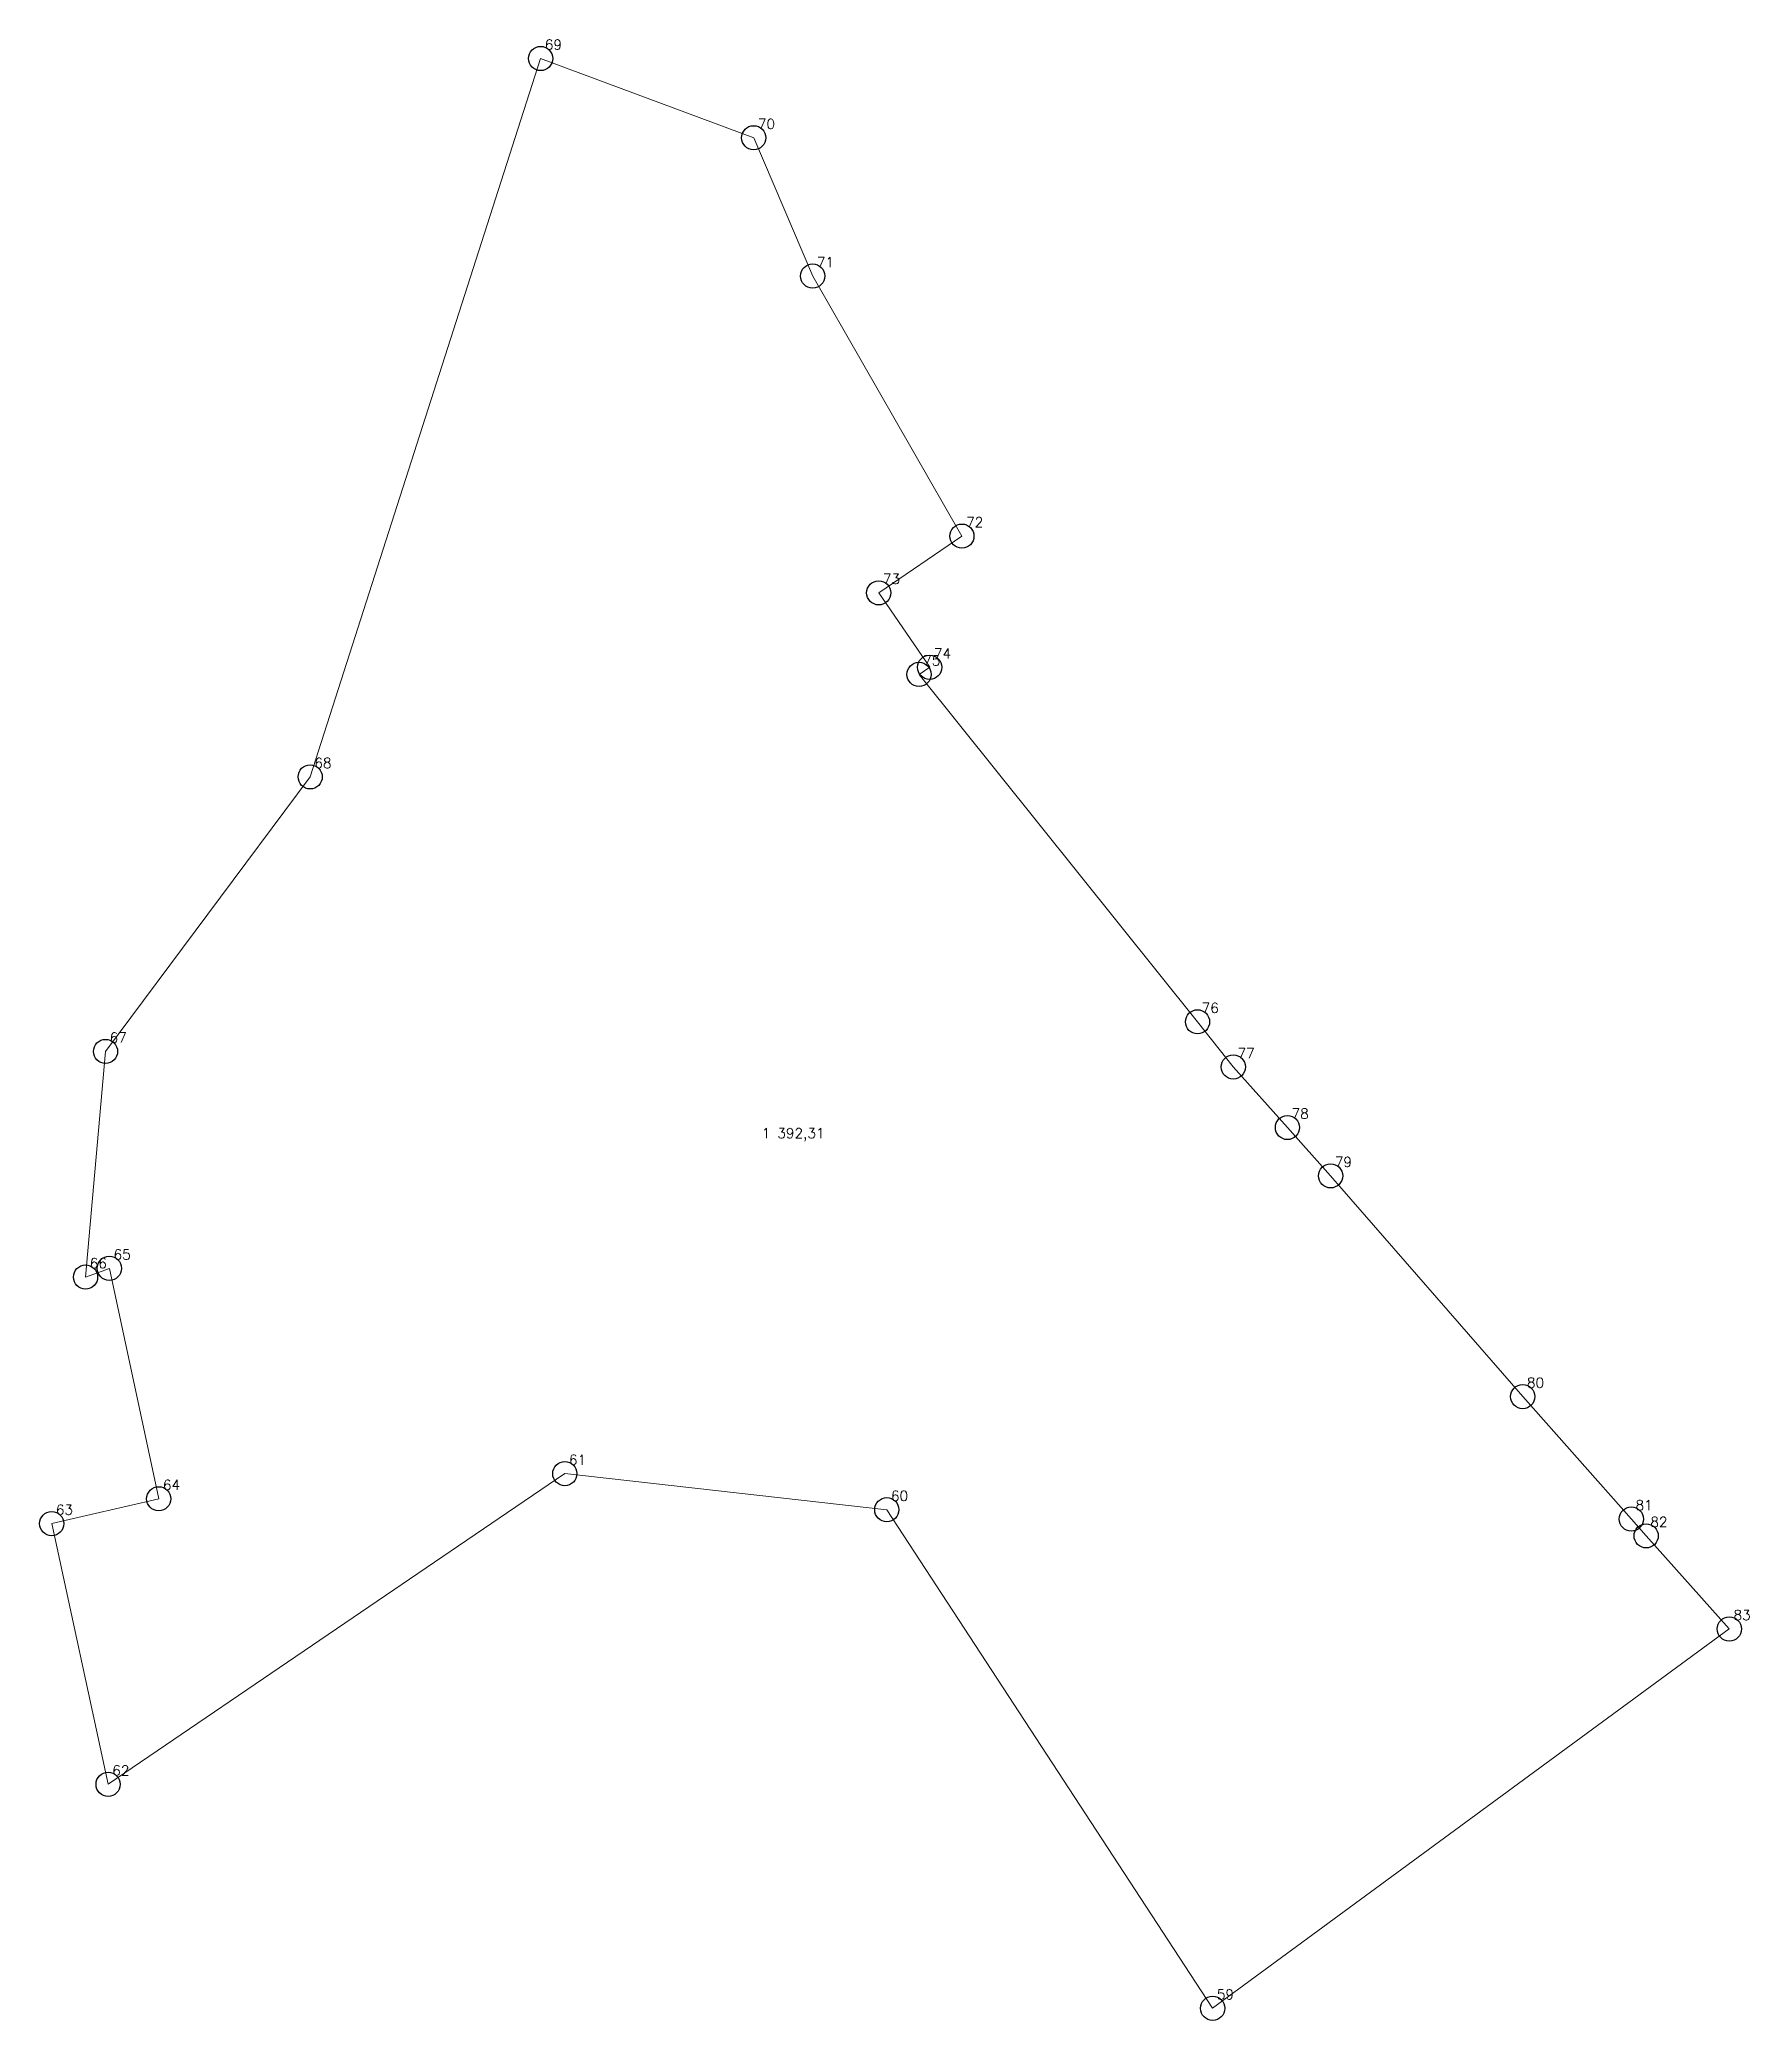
# Model space of a CAD drawing. Extents: x 1391578 to 1399811, y 355675 to 360827.
# Drawn here: x 1394085 to 1394138, y 359227.4 to 359288.9 of the extents above; entities that cross this region are included whole.
import ezdxf

# ---------------------------------------------------------------- set-up
doc = ezdxf.new("R2010")
doc.units = 0
doc.header["$PDMODE"] = 33
doc.header["$PDSIZE"] = 0.75
doc.layers.add('6 - утвержденные границы территорий окн', color=7, linetype='Continuous')
doc.styles.get("Standard").update_dxf_attribs({"font": 'simplex.shx'})

msp = doc.modelspace()

# ---------------------------------------------------------------- texts
at = {"layer": '6 - утвержденные границы территорий окн', "color": 7}
for s, p in [('69', (1394100.629, 359288.54)), ('70', (1394107.239, 359286.08)), ('71', (1394109.069, 359281.79)), ('72', (1394113.699, 359273.72)), ('73', (1394111.119, 359271.96)), ('75', (1394112.369, 359269.43)), ('74', (1394112.699, 359269.65)), ('68', (1394093.479, 359266.25)), ('76', (1394121.009, 359258.65)), ('67', (1394087.129, 359257.73)), ('77', (1394122.119, 359257.25)), ('78', (1394123.799, 359255.37)), ('1 392,31', (1394107.362, 359254.762)), ('79', (1394125.139, 359253.87)), ('66', (1394086.509, 359250.73)), ('65', (1394087.249, 359251)), ('80', (1394131.099, 359247.02)), ('61', (1394101.379, 359244.63)), ('64', (1394088.779, 359243.85)), ('60', (1394111.369, 359243.51)), ('63', (1394085.459, 359243.08)), ('81', (1394134.469, 359243.22)), ('82', (1394134.929, 359242.7)), ('83', (1394137.509, 359239.81)), ('62', (1394087.209, 359234.99)), ('59', (1394121.479, 359228.04))]:
    msp.add_text(s, height=0.3111, dxfattribs=at).set_placement(p)

# ---------------------------------------------------------------- linework, layer by layer
at = {"layer": '6 - утвержденные границы территорий окн', "color": 7, "lineweight": 20}
msp.add_lwpolyline([(1394121.35, 359227.765), (1394111.24, 359243.235), (1394101.25, 359244.355), (1394087.08, 359234.715), (1394085.33, 359242.805), (1394088.65, 359243.575), (1394087.12, 359250.725), (1394086.38, 359250.455), (1394087, 359257.455), (1394093.35, 359265.975), (1394100.5, 359288.265), (1394107.11, 359285.805), (1394108.94, 359281.515), (1394113.57, 359273.445), (1394110.99, 359271.685), (1394112.57, 359269.375), (1394112.24, 359269.155), (1394120.88, 359258.375), (1394121.99, 359256.975), (1394123.67, 359255.095), (1394125.01, 359253.595), (1394130.97, 359246.745), (1394134.34, 359242.945), (1394134.8, 359242.425), (1394137.38, 359239.535), (1394121.35, 359227.765)], close=True, dxfattribs=at)
at = {"layer": '6 - утвержденные границы территорий окн'}
for p in [(1394100.5, 359288.265), (1394107.11, 359285.805), (1394108.94, 359281.515), (1394113.57, 359273.445), (1394110.99, 359271.685), (1394112.24, 359269.155), (1394112.57, 359269.375), (1394093.35, 359265.975), (1394120.88, 359258.375), (1394087, 359257.455), (1394121.99, 359256.975), (1394123.67, 359255.095), (1394125.01, 359253.595), (1394087.12, 359250.725), (1394086.38, 359250.455), (1394130.97, 359246.745), (1394101.25, 359244.355), (1394088.65, 359243.575), (1394085.33, 359242.805), (1394111.24, 359243.235), (1394134.34, 359242.945), (1394134.8, 359242.425), (1394137.38, 359239.535), (1394087.08, 359234.715), (1394121.35, 359227.765)]:
    msp.add_point(p, dxfattribs=at)

msp.set_redraw_order([(e.dxf.handle, doc.entitydb.next_handle()) for e in msp.query("TEXT MTEXT ATTDEF DIMENSION ARC_DIMENSION")])  # texts and dimensions are drawn at this point

doc.saveas('drawing.dxf')
